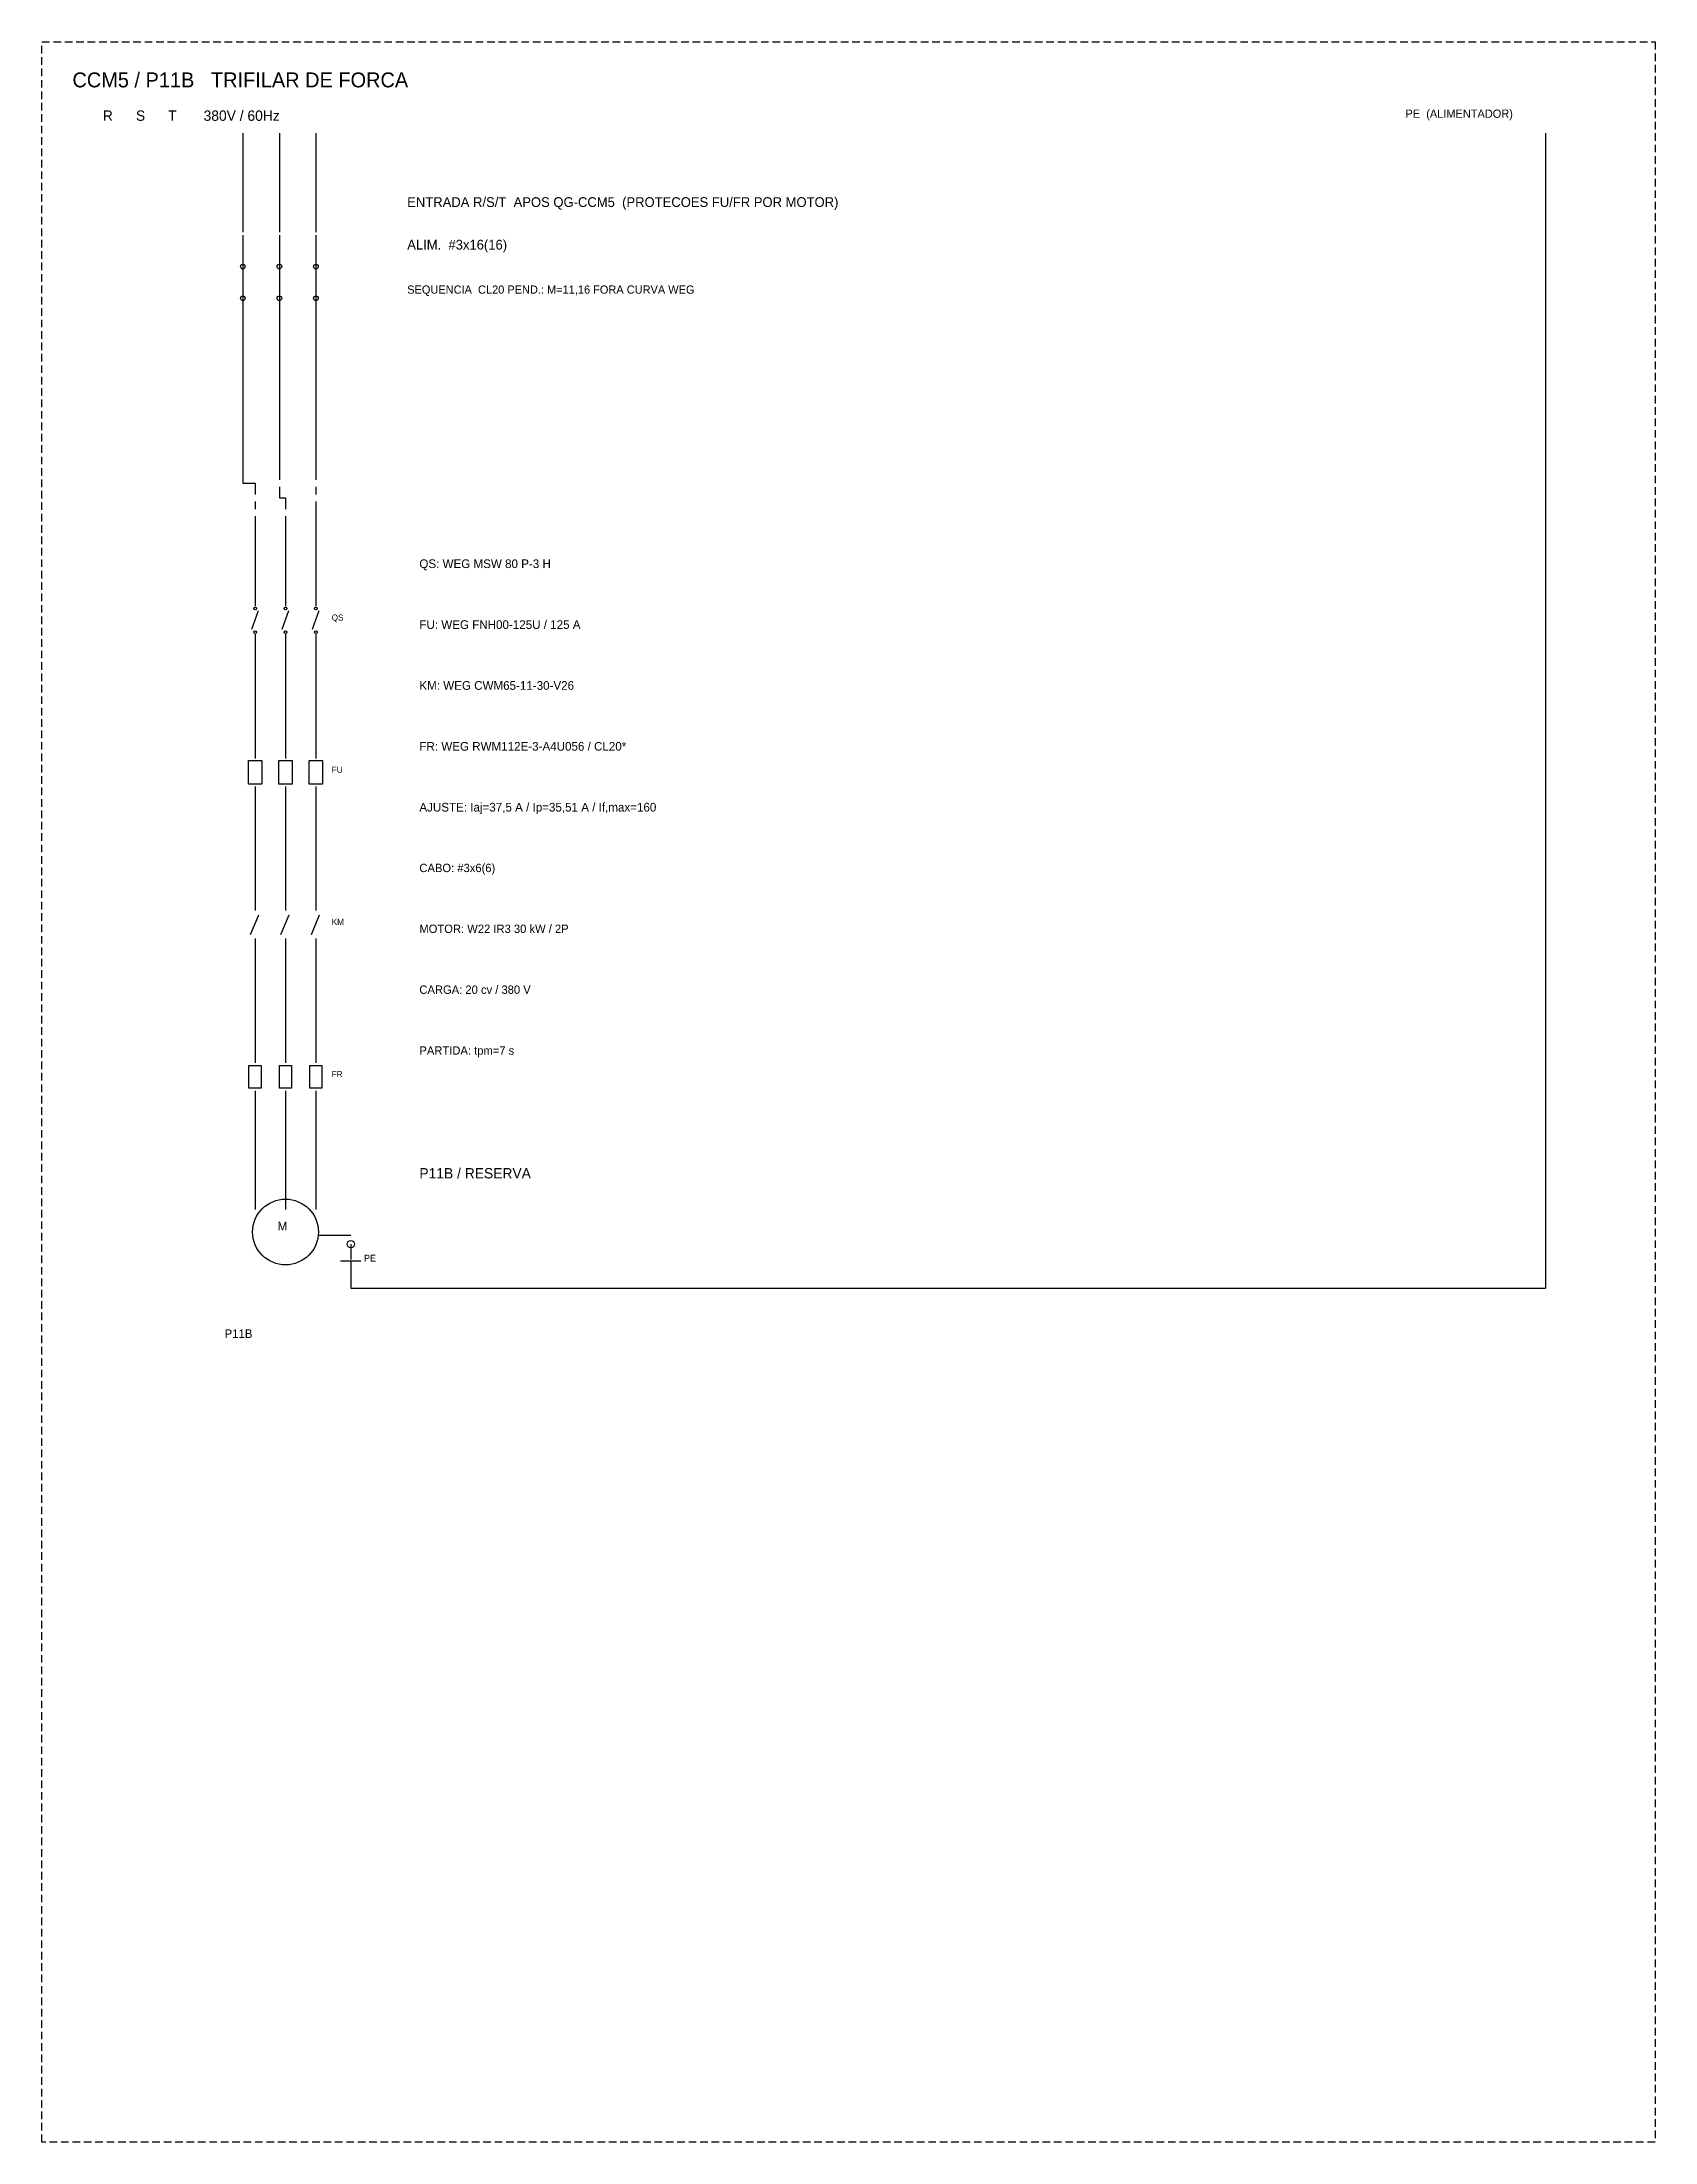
# Model space of a CAD drawing. Extents: x -646 to 641, y -554 to 322.
# Drawn here: x -210.7 to -157.7, y -397 to -328 of the extents above; entities that cross this region are included whole.
import ezdxf

# ---------------------------------------------------------------- set-up
doc = ezdxf.new("R2010")
doc.units = 0
doc.header["$MEASUREMENT"] = 0
doc.linetypes.add('HIDDEN', pattern=[0.375, 0.25, -0.125])
doc.layers.add('_ELT_UNIFILAR_PROC_TEXTO', color=1, linetype='Continuous')
doc.layers.add('ELET_TRIFILAR_TEXTO', color=4, linetype='Continuous')
doc.layers.add('ELET_TRIFILAR_DESENHO', color=5, linetype='Continuous', plot=False)

msp = doc.modelspace()

# ---------------------------------------------------------------- texts
at = {"layer": '_ELT_UNIFILAR_PROC_TEXTO', "attachment_point": 1}
for s, insert, char_height in [('P11B / RESERVA', (-198.3, -365), 0.34), ('P11B', (-204.7, -370.3), 0.28)]:
    msp.add_mtext(s, dxfattribs=dict(at, insert=insert, char_height=char_height))
at = {"layer": 'ELET_TRIFILAR_TEXTO', "attachment_point": 1}
for s, insert, char_height in [('CCM5 / P11B   TRIFILAR DE FORCA', (-209.7, -329), 0.49), ('R      S      T       380V / 60Hz', (-208.7, -330.25), 0.34), ('PE  (ALIMENTADOR)', (-165.9, -330.22), 0.27), ('ENTRADA R/S/T  APOS QG-CCM5  (PROTECOES FU/FR POR MOTOR)', (-198.7, -333.1), 0.32), ('ALIM.  #3x16(16)', (-198.7, -334.5), 0.32), ('SEQUENCIA  CL20 PEND.: M=11,16 FORA CURVA WEG', (-198.7, -336), 0.27), ('QS: WEG MSW 80 P-3 H', (-198.3, -345), 0.285), ('QS', (-201.18, -346.81), 0.2), ('FU: WEG FNH00-125U / 125 A', (-198.3, -347), 0.285), ('KM: WEG CWM65-11-30-V26', (-198.3, -349), 0.285), ('FR: WEG RWM112E-3-A4U056 / CL20*', (-198.3, -351), 0.285), ('FU', (-201.18, -351.81), 0.2), ('AJUSTE: Iaj=37,5 A / Ip=35,51 A / If,max=160', (-198.3, -353), 0.285), ('CABO: #3x6(6)', (-198.3, -355), 0.275), ('KM', (-201.18, -356.81), 0.2), ('MOTOR: W22 IR3 30 kW / 2P', (-198.3, -357), 0.275), ('CARGA: 20 cv / 380 V', (-198.3, -359), 0.275), ('PARTIDA: tpm=7 s', (-198.3, -361), 0.275), ('FR', (-201.18, -361.81), 0.2), ('M', (-202.96, -366.76), 0.29), ('PE', (-200.12, -367.85), 0.22)]:
    msp.add_mtext(s, dxfattribs=dict(at, insert=insert, char_height=char_height))

# ---------------------------------------------------------------- linework, layer by layer
at = {"layer": 'ELET_TRIFILAR_DESENHO'}
for p, q in [((-204.1, -331), (-204.1, -334.25)), ((-202.9, -331), (-202.9, -334.25)), ((-201.7, -331), (-201.7, -334.25)), ((-161.3, -331), (-161.3, -368.95)), ((-204.1, -334.35), (-204.1, -335.29)), ((-202.9, -334.35), (-202.9, -335.29)), ((-201.7, -334.35), (-201.7, -335.29)), ((-204.1, -335.29), (-204.1, -336.51)), ((-202.9, -335.29), (-202.9, -336.51)), ((-201.7, -335.29), (-201.7, -336.51)), ((-204.1, -336.51), (-204.1, -337.45)), ((-202.9, -336.51), (-202.9, -337.45)), ((-201.7, -336.51), (-201.7, -337.45)), ((-204.1, -337.45), (-204.1, -342.5)), ((-202.9, -337.45), (-202.9, -342.385)), ((-201.7, -337.45), (-201.7, -342.385)), ((-204.1, -342.5), (-203.7, -342.5)), ((-203.7, -342.5), (-203.7, -342.865)), ((-202.9, -342.615), (-202.9, -342.98)), ((-201.7, -342.615), (-201.7, -342.865)), ((-203.7, -343.095), (-203.7, -343.345)), ((-203.7, -343.575), (-203.7, -344.4)), ((-202.9, -342.98), (-202.7, -342.98)), ((-202.7, -342.98), (-202.7, -343.345)), ((-202.7, -343.575), (-202.7, -344.4)), ((-201.7, -343.095), (-201.7, -343.46)), ((-201.7, -343.46), (-201.7, -343.46)), ((-201.7, -343.46), (-201.7, -344.4)), ((-203.7, -344.4), (-203.7, -345.68)), ((-202.7, -344.4), (-202.7, -345.68)), ((-201.7, -344.4), (-201.7, -345.68)), ((-203.7, -345.68), (-203.7, -346.54)), ((-202.7, -345.68), (-202.7, -346.54)), ((-201.7, -345.68), (-201.7, -346.54)), ((-203.81, -347.29), (-203.59, -346.68)), ((-202.81, -347.29), (-202.59, -346.68)), ((-201.81, -347.29), (-201.59, -346.68)), ((-203.7, -347.46), (-203.7, -348.32)), ((-202.7, -347.46), (-202.7, -348.32)), ((-201.7, -347.46), (-201.7, -348.32)), ((-203.7, -348.32), (-203.7, -350.68)), ((-202.7, -348.32), (-202.7, -350.68)), ((-201.7, -348.32), (-201.7, -350.68)), ((-203.7, -350.68), (-203.7, -351.54)), ((-202.7, -350.68), (-202.7, -351.54)), ((-201.7, -350.68), (-201.7, -351.54)), ((-203.7, -352.46), (-203.7, -353.32)), ((-202.7, -352.46), (-202.7, -353.32)), ((-201.7, -352.46), (-201.7, -353.32)), ((-203.7, -353.32), (-203.7, -355.68)), ((-202.7, -353.32), (-202.7, -355.68)), ((-201.7, -353.32), (-201.7, -355.68)), ((-203.7, -355.68), (-203.7, -356.54)), ((-202.7, -355.68), (-202.7, -356.54)), ((-201.7, -355.68), (-201.7, -356.54)), ((-203.85, -357.33), (-203.58, -356.68)), ((-202.85, -357.33), (-202.58, -356.68)), ((-201.85, -357.33), (-201.58, -356.68)), ((-203.7, -357.46), (-203.7, -358.32)), ((-202.7, -357.46), (-202.7, -358.32)), ((-201.7, -357.46), (-201.7, -358.32)), ((-203.7, -358.32), (-203.7, -360.68)), ((-202.7, -358.32), (-202.7, -360.68)), ((-201.7, -358.32), (-201.7, -360.68)), ((-203.7, -360.68), (-203.7, -361.54)), ((-202.7, -360.68), (-202.7, -361.54)), ((-201.7, -360.68), (-201.7, -361.54)), ((-203.7, -362.46), (-203.7, -363.32)), ((-202.7, -362.46), (-202.7, -363.32)), ((-201.7, -362.46), (-201.7, -363.32)), ((-203.7, -363.32), (-203.7, -365)), ((-202.7, -363.32), (-202.7, -365)), ((-201.7, -363.32), (-201.7, -365)), ((-203.7, -365), (-203.7, -366.36)), ((-202.7, -365), (-202.7, -366.36)), ((-201.7, -365), (-201.7, -366.36)), ((-201.62, -367.2), (-200.55, -367.2)), ((-200.55, -367.5), (-200.55, -368)), ((-200.89, -368.05), (-200.22, -368.05)), ((-200.55, -368.05), (-200.55, -368.95)), ((-200.55, -368.95), (-161.3, -368.95))]:
    msp.add_line(p, q, dxfattribs=at)
at = {"layer": 'ELET_TRIFILAR_DESENHO', "linetype": 'HIDDEN'}
msp.add_lwpolyline([(-210.7, -328), (-157.7, -328), (-157.7, -397), (-210.7, -397)], close=True, dxfattribs=at)
at = {"layer": 'ELET_TRIFILAR_DESENHO'}
for points in [[(-203.92, -351.61), (-203.48, -351.61), (-203.48, -352.39), (-203.92, -352.39)], [(-202.92, -351.61), (-202.48, -351.61), (-202.48, -352.39), (-202.92, -352.39)], [(-201.92, -351.61), (-201.48, -351.61), (-201.48, -352.39), (-201.92, -352.39)], [(-203.9, -361.63), (-203.5, -361.63), (-203.5, -362.37), (-203.9, -362.37)], [(-202.9, -361.63), (-202.5, -361.63), (-202.5, -362.37), (-202.9, -362.37)], [(-201.9, -361.63), (-201.5, -361.63), (-201.5, -362.37), (-201.9, -362.37)]]:
    msp.add_lwpolyline(points, close=True, dxfattribs=at)
for centre, radius in [((-204.1, -335.38), 0.075), ((-202.9, -335.38), 0.075), ((-201.7, -335.38), 0.075), ((-204.1, -336.42), 0.075), ((-202.9, -336.42), 0.075), ((-201.7, -336.42), 0.075), ((-203.7, -346.61), 0.045), ((-202.7, -346.61), 0.045), ((-201.7, -346.61), 0.045), ((-203.7, -347.39), 0.045), ((-202.7, -347.39), 0.045), ((-201.7, -347.39), 0.045), ((-202.7, -367.1), 1.08), ((-200.55, -367.5), 0.12)]:
    msp.add_circle(centre, radius, dxfattribs=at)

msp.set_redraw_order([(e.dxf.handle, doc.entitydb.next_handle()) for e in msp.query("TEXT MTEXT ATTDEF DIMENSION ARC_DIMENSION")])  # texts and dimensions are drawn at this point

doc.saveas('drawing.dxf')
